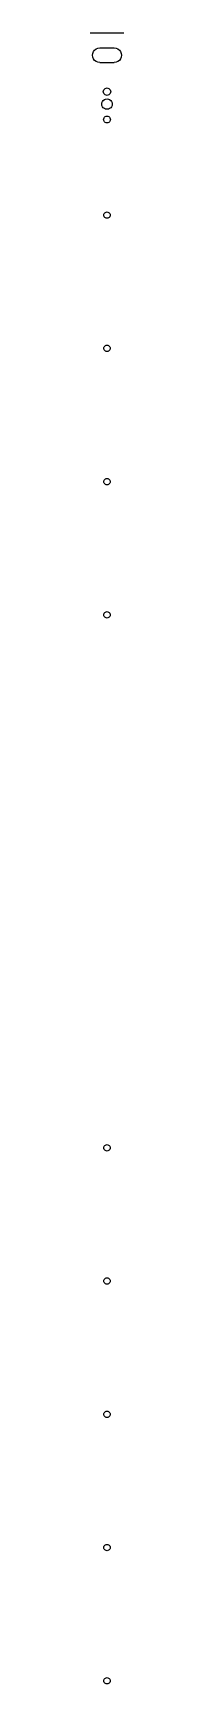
# Model space of a CAD drawing. Header units: millimetres. Extents: x -25 to 175, y 11 to 1197.
# Drawn here: x 34 to 53, y 146 to 1075 of the extents above; entities that cross this region are included whole.
import ezdxf

# ---------------------------------------------------------------- set-up
doc = ezdxf.new("R2010")
doc.units = ezdxf.units.MM
doc.layers.add('LinearY', color=7, linetype='ByLayer')

msp = doc.modelspace()

# ---------------------------------------------------------------- linework, layer by layer
at = {"layer": 'LinearY'}
for p, q in [((53, 1075), (34, 1075)), ((35.3, 1062.5), (35.44, 1063.56)), ((35.44, 1061.44), (35.3, 1062.5)), ((35.44, 1063.56), (35.85, 1064.55)), ((35.85, 1060.45), (35.44, 1061.44)), ((35.85, 1064.55), (36.5, 1065.4)), ((36.5, 1059.6), (35.85, 1060.45)), ((36.5, 1065.4), (37.35, 1066.05)), ((37.35, 1058.95), (36.5, 1059.6)), ((37.35, 1066.05), (38.34, 1066.46)), ((38.34, 1066.46), (39.4, 1066.6)), ((39.4, 1066.6), (47.6, 1066.6)), ((47.6, 1066.6), (48.66, 1066.46)), ((48.66, 1066.46), (49.65, 1066.05)), ((49.65, 1066.05), (50.5, 1065.4)), ((50.5, 1059.6), (49.65, 1058.95)), ((50.5, 1065.4), (51.15, 1064.55)), ((51.15, 1060.45), (50.5, 1059.6)), ((51.15, 1064.55), (51.56, 1063.56)), ((51.56, 1061.44), (51.15, 1060.45)), ((51.56, 1063.56), (51.7, 1062.5)), ((51.7, 1062.5), (51.56, 1061.44)), ((38.34, 1058.54), (37.35, 1058.95)), ((39.4, 1058.4), (38.34, 1058.54)), ((39.4, 1058.4), (47.6, 1058.4)), ((48.66, 1058.54), (47.6, 1058.4)), ((49.65, 1058.95), (48.66, 1058.54)), ((41.4, 1041.98), (41.47, 1042.52)), ((41.47, 1041.43), (41.4, 1041.98)), ((41.47, 1042.52), (41.68, 1043.03)), ((41.68, 1040.93), (41.47, 1041.43)), ((41.68, 1043.03), (42.02, 1043.46)), ((42.02, 1040.49), (41.68, 1040.93)), ((42.02, 1043.46), (42.45, 1043.8)), ((42.45, 1043.8), (42.96, 1044)), ((42.96, 1044), (43.5, 1044.08)), ((43.5, 1044.08), (44.04, 1044)), ((44.04, 1044), (44.55, 1043.8)), ((44.55, 1043.8), (44.98, 1043.46)), ((44.98, 1043.46), (45.32, 1043.03)), ((45.32, 1040.93), (44.98, 1040.49)), ((45.32, 1043.03), (45.53, 1042.52)), ((45.53, 1041.43), (45.32, 1040.93)), ((45.53, 1042.52), (45.6, 1041.98)), ((45.6, 1041.98), (45.53, 1041.43)), ((40.55, 1035), (40.65, 1035.76)), ((40.65, 1034.24), (40.55, 1035)), ((40.65, 1035.76), (40.95, 1036.47)), ((40.95, 1033.53), (40.65, 1034.24)), ((40.95, 1036.47), (41.41, 1037.09)), ((41.41, 1032.91), (40.95, 1033.53)), ((41.41, 1037.09), (42.02, 1037.55)), ((42.02, 1032.45), (41.41, 1032.91)), ((42.45, 1040.16), (42.02, 1040.49)), ((42.02, 1037.55), (42.74, 1037.85)), ((42.74, 1032.15), (42.02, 1032.45)), ((42.96, 1039.95), (42.45, 1040.16)), ((42.74, 1037.85), (43.5, 1037.95)), ((43.5, 1032.05), (42.74, 1032.15)), ((43.5, 1039.88), (42.96, 1039.95)), ((44.04, 1039.95), (43.5, 1039.88)), ((43.5, 1037.95), (44.26, 1037.85)), ((44.26, 1032.15), (43.5, 1032.05)), ((44.55, 1040.16), (44.04, 1039.95)), ((44.26, 1037.85), (44.97, 1037.55)), ((44.97, 1032.45), (44.26, 1032.15)), ((44.98, 1040.49), (44.55, 1040.16)), ((44.97, 1037.55), (45.59, 1037.09)), ((45.59, 1032.91), (44.97, 1032.45)), ((45.59, 1037.09), (46.05, 1036.47)), ((46.05, 1033.53), (45.59, 1032.91)), ((46.05, 1036.47), (46.35, 1035.76)), ((46.35, 1034.24), (46.05, 1033.53)), ((46.35, 1035.76), (46.45, 1035)), ((46.45, 1035), (46.35, 1034.24)), ((41.6, 1026.28), (41.66, 1026.77)), ((41.66, 1025.79), (41.6, 1026.28)), ((41.66, 1026.77), (41.85, 1027.23)), ((41.85, 1025.33), (41.66, 1025.79)), ((41.85, 1027.23), (42.16, 1027.62)), ((42.16, 1024.94), (41.85, 1025.33)), ((42.16, 1027.62), (42.55, 1027.92)), ((42.55, 1024.63), (42.16, 1024.94)), ((42.55, 1027.92), (43.01, 1028.11)), ((43.01, 1024.44), (42.55, 1024.63)), ((43.01, 1028.11), (43.5, 1028.18)), ((43.5, 1024.38), (43.01, 1024.44)), ((43.5, 1028.18), (43.99, 1028.11)), ((43.99, 1024.44), (43.5, 1024.38)), ((43.99, 1028.11), (44.45, 1027.92)), ((44.45, 1024.63), (43.99, 1024.44)), ((44.45, 1027.92), (44.84, 1027.62)), ((44.84, 1024.94), (44.45, 1024.63)), ((44.84, 1027.62), (45.15, 1027.23)), ((45.15, 1025.33), (44.84, 1024.94)), ((45.15, 1027.23), (45.34, 1026.77)), ((45.34, 1025.79), (45.15, 1025.33)), ((45.34, 1026.77), (45.4, 1026.28)), ((45.4, 1026.28), (45.34, 1025.79)), ((41.7, 972.5), (41.76, 972.97)), ((41.76, 972.03), (41.7, 972.5)), ((41.76, 972.97), (41.94, 973.4)), ((41.94, 971.6), (41.76, 972.03)), ((41.94, 973.4), (42.23, 973.77)), ((42.23, 971.23), (41.94, 971.6)), ((42.23, 973.77), (42.6, 974.06)), ((42.6, 970.94), (42.23, 971.23)), ((42.6, 974.06), (43.03, 974.24)), ((43.03, 970.76), (42.6, 970.94)), ((43.03, 974.24), (43.5, 974.3)), ((43.5, 970.7), (43.03, 970.76)), ((43.5, 974.3), (43.97, 974.24)), ((43.97, 970.76), (43.5, 970.7)), ((43.97, 974.24), (44.4, 974.06)), ((44.4, 970.94), (43.97, 970.76)), ((44.4, 974.06), (44.77, 973.77)), ((44.77, 971.23), (44.4, 970.94)), ((44.77, 973.77), (45.06, 973.4)), ((45.06, 971.6), (44.77, 971.23)), ((45.06, 973.4), (45.24, 972.97)), ((45.24, 972.03), (45.06, 971.6)), ((45.24, 972.97), (45.3, 972.5)), ((45.3, 972.5), (45.24, 972.03)), ((41.7, 897.5), (41.76, 897.97)), ((41.76, 897.03), (41.7, 897.5)), ((41.76, 897.97), (41.94, 898.4)), ((41.94, 896.6), (41.76, 897.03)), ((41.94, 898.4), (42.23, 898.77)), ((42.23, 896.23), (41.94, 896.6)), ((42.23, 898.77), (42.6, 899.06)), ((42.6, 895.94), (42.23, 896.23)), ((42.6, 899.06), (43.03, 899.24)), ((43.03, 895.76), (42.6, 895.94)), ((43.03, 899.24), (43.5, 899.3)), ((43.5, 895.7), (43.03, 895.76)), ((43.5, 899.3), (43.97, 899.24)), ((43.97, 895.76), (43.5, 895.7)), ((43.97, 899.24), (44.4, 899.06)), ((44.4, 895.94), (43.97, 895.76)), ((44.4, 899.06), (44.77, 898.77)), ((44.77, 896.23), (44.4, 895.94)), ((44.77, 898.77), (45.06, 898.4)), ((45.06, 896.6), (44.77, 896.23)), ((45.06, 898.4), (45.24, 897.97)), ((45.24, 897.03), (45.06, 896.6)), ((45.24, 897.97), (45.3, 897.5)), ((45.3, 897.5), (45.24, 897.03)), ((41.7, 822.5), (41.76, 822.97)), ((41.76, 822.03), (41.7, 822.5)), ((41.76, 822.97), (41.94, 823.4)), ((41.94, 821.6), (41.76, 822.03)), ((41.94, 823.4), (42.23, 823.77)), ((42.23, 821.23), (41.94, 821.6)), ((42.23, 823.77), (42.6, 824.06)), ((42.6, 820.94), (42.23, 821.23)), ((42.6, 824.06), (43.03, 824.24)), ((43.03, 820.76), (42.6, 820.94)), ((43.03, 824.24), (43.5, 824.3)), ((43.5, 820.7), (43.03, 820.76)), ((43.5, 824.3), (43.97, 824.24)), ((43.97, 820.76), (43.5, 820.7)), ((43.97, 824.24), (44.4, 824.06)), ((44.4, 820.94), (43.97, 820.76)), ((44.4, 824.06), (44.77, 823.77)), ((44.77, 821.23), (44.4, 820.94)), ((44.77, 823.77), (45.06, 823.4)), ((45.06, 821.6), (44.77, 821.23)), ((45.06, 823.4), (45.24, 822.97)), ((45.24, 822.03), (45.06, 821.6)), ((45.24, 822.97), (45.3, 822.5)), ((45.3, 822.5), (45.24, 822.03)), ((41.7, 747.5), (41.76, 747.97)), ((41.76, 747.03), (41.7, 747.5)), ((41.76, 747.97), (41.94, 748.4)), ((41.94, 746.6), (41.76, 747.03)), ((41.94, 748.4), (42.23, 748.77)), ((42.23, 746.23), (41.94, 746.6)), ((42.23, 748.77), (42.6, 749.06)), ((42.6, 745.94), (42.23, 746.23)), ((42.6, 749.06), (43.03, 749.24)), ((43.03, 745.76), (42.6, 745.94)), ((43.03, 749.24), (43.5, 749.3)), ((43.5, 745.7), (43.03, 745.76)), ((43.5, 749.3), (43.97, 749.24)), ((43.97, 745.76), (43.5, 745.7)), ((43.97, 749.24), (44.4, 749.06)), ((44.4, 745.94), (43.97, 745.76)), ((44.4, 749.06), (44.77, 748.77)), ((44.77, 746.23), (44.4, 745.94)), ((44.77, 748.77), (45.06, 748.4)), ((45.06, 746.6), (44.77, 746.23)), ((45.06, 748.4), (45.24, 747.97)), ((45.24, 747.03), (45.06, 746.6)), ((45.24, 747.97), (45.3, 747.5)), ((45.3, 747.5), (45.24, 747.03)), ((41.7, 447.5), (41.76, 447.97)), ((41.76, 447.03), (41.7, 447.5)), ((41.76, 447.97), (41.94, 448.4)), ((41.94, 446.6), (41.76, 447.03)), ((41.94, 448.4), (42.23, 448.77)), ((42.23, 446.23), (41.94, 446.6)), ((42.23, 448.77), (42.6, 449.06)), ((42.6, 445.94), (42.23, 446.23)), ((42.6, 449.06), (43.03, 449.24)), ((43.03, 449.24), (43.5, 449.3)), ((43.5, 449.3), (43.97, 449.24)), ((43.97, 449.24), (44.4, 449.06)), ((44.4, 449.06), (44.77, 448.77)), ((44.77, 446.23), (44.4, 445.94)), ((44.77, 448.77), (45.06, 448.4)), ((45.06, 446.6), (44.77, 446.23)), ((45.06, 448.4), (45.24, 447.97)), ((45.24, 447.03), (45.06, 446.6)), ((45.24, 447.97), (45.3, 447.5)), ((45.3, 447.5), (45.24, 447.03)), ((43.03, 445.76), (42.6, 445.94)), ((43.5, 445.7), (43.03, 445.76)), ((43.97, 445.76), (43.5, 445.7)), ((44.4, 445.94), (43.97, 445.76)), ((41.7, 372.5), (41.76, 372.97)), ((41.76, 372.03), (41.7, 372.5)), ((41.76, 372.97), (41.94, 373.4)), ((41.94, 371.6), (41.76, 372.03)), ((41.94, 373.4), (42.23, 373.77)), ((42.23, 373.77), (42.6, 374.06)), ((42.6, 374.06), (43.03, 374.24)), ((43.03, 374.24), (43.5, 374.3)), ((43.5, 374.3), (43.97, 374.24)), ((43.97, 374.24), (44.4, 374.06)), ((44.4, 374.06), (44.77, 373.77)), ((44.77, 373.77), (45.06, 373.4)), ((45.06, 373.4), (45.24, 372.97)), ((45.24, 372.03), (45.06, 371.6)), ((45.24, 372.97), (45.3, 372.5)), ((45.3, 372.5), (45.24, 372.03)), ((42.23, 371.23), (41.94, 371.6)), ((42.6, 370.94), (42.23, 371.23)), ((43.03, 370.76), (42.6, 370.94)), ((43.5, 370.7), (43.03, 370.76)), ((43.97, 370.76), (43.5, 370.7)), ((44.4, 370.94), (43.97, 370.76)), ((44.77, 371.23), (44.4, 370.94)), ((45.06, 371.6), (44.77, 371.23)), ((41.7, 297.5), (41.76, 297.97)), ((41.76, 297.03), (41.7, 297.5)), ((41.76, 297.97), (41.94, 298.4)), ((41.94, 298.4), (42.23, 298.77)), ((42.23, 298.77), (42.6, 299.06)), ((42.6, 299.06), (43.03, 299.24)), ((43.03, 299.24), (43.5, 299.3)), ((43.5, 299.3), (43.97, 299.24)), ((43.97, 299.24), (44.4, 299.06)), ((44.4, 299.06), (44.77, 298.77)), ((44.77, 298.77), (45.06, 298.4)), ((45.06, 298.4), (45.24, 297.97)), ((45.24, 297.97), (45.3, 297.5)), ((45.3, 297.5), (45.24, 297.03)), ((41.94, 296.6), (41.76, 297.03)), ((42.23, 296.23), (41.94, 296.6)), ((42.6, 295.94), (42.23, 296.23)), ((43.03, 295.76), (42.6, 295.94)), ((43.5, 295.7), (43.03, 295.76)), ((43.97, 295.76), (43.5, 295.7)), ((44.4, 295.94), (43.97, 295.76)), ((44.77, 296.23), (44.4, 295.94)), ((45.06, 296.6), (44.77, 296.23)), ((45.24, 297.03), (45.06, 296.6)), ((41.76, 222.97), (41.94, 223.4)), ((41.94, 223.4), (42.23, 223.77)), ((42.23, 223.77), (42.6, 224.06)), ((42.6, 224.06), (43.03, 224.24)), ((43.03, 224.24), (43.5, 224.3)), ((43.5, 224.3), (43.97, 224.24)), ((43.97, 224.24), (44.4, 224.06)), ((44.4, 224.06), (44.77, 223.77)), ((44.77, 223.77), (45.06, 223.4)), ((45.06, 223.4), (45.24, 222.97)), ((41.7, 222.5), (41.76, 222.97)), ((41.76, 222.03), (41.7, 222.5)), ((41.94, 221.6), (41.76, 222.03)), ((42.23, 221.23), (41.94, 221.6)), ((42.6, 220.94), (42.23, 221.23)), ((43.03, 220.76), (42.6, 220.94)), ((43.5, 220.7), (43.03, 220.76)), ((43.97, 220.76), (43.5, 220.7)), ((44.4, 220.94), (43.97, 220.76)), ((44.77, 221.23), (44.4, 220.94)), ((45.06, 221.6), (44.77, 221.23)), ((45.24, 222.03), (45.06, 221.6)), ((45.24, 222.97), (45.3, 222.5)), ((45.3, 222.5), (45.24, 222.03)), ((41.94, 148.4), (42.23, 148.77)), ((42.23, 148.77), (42.6, 149.06)), ((42.6, 149.06), (43.03, 149.24)), ((43.03, 149.24), (43.5, 149.3)), ((43.5, 149.3), (43.97, 149.24)), ((43.97, 149.24), (44.4, 149.06)), ((44.4, 149.06), (44.77, 148.77)), ((44.77, 148.77), (45.06, 148.4)), ((41.7, 147.5), (41.76, 147.97)), ((41.76, 147.03), (41.7, 147.5)), ((41.76, 147.97), (41.94, 148.4)), ((41.94, 146.6), (41.76, 147.03)), ((42.23, 146.23), (41.94, 146.6)), ((42.6, 145.94), (42.23, 146.23)), ((43.03, 145.76), (42.6, 145.94)), ((43.5, 145.7), (43.03, 145.76)), ((43.97, 145.76), (43.5, 145.7)), ((44.4, 145.94), (43.97, 145.76)), ((44.77, 146.23), (44.4, 145.94)), ((45.06, 146.6), (44.77, 146.23)), ((45.06, 148.4), (45.24, 147.97)), ((45.24, 147.03), (45.06, 146.6)), ((45.24, 147.97), (45.3, 147.5)), ((45.3, 147.5), (45.24, 147.03))]:
    msp.add_line(p, q, dxfattribs=at)

doc.saveas('drawing.dxf')
